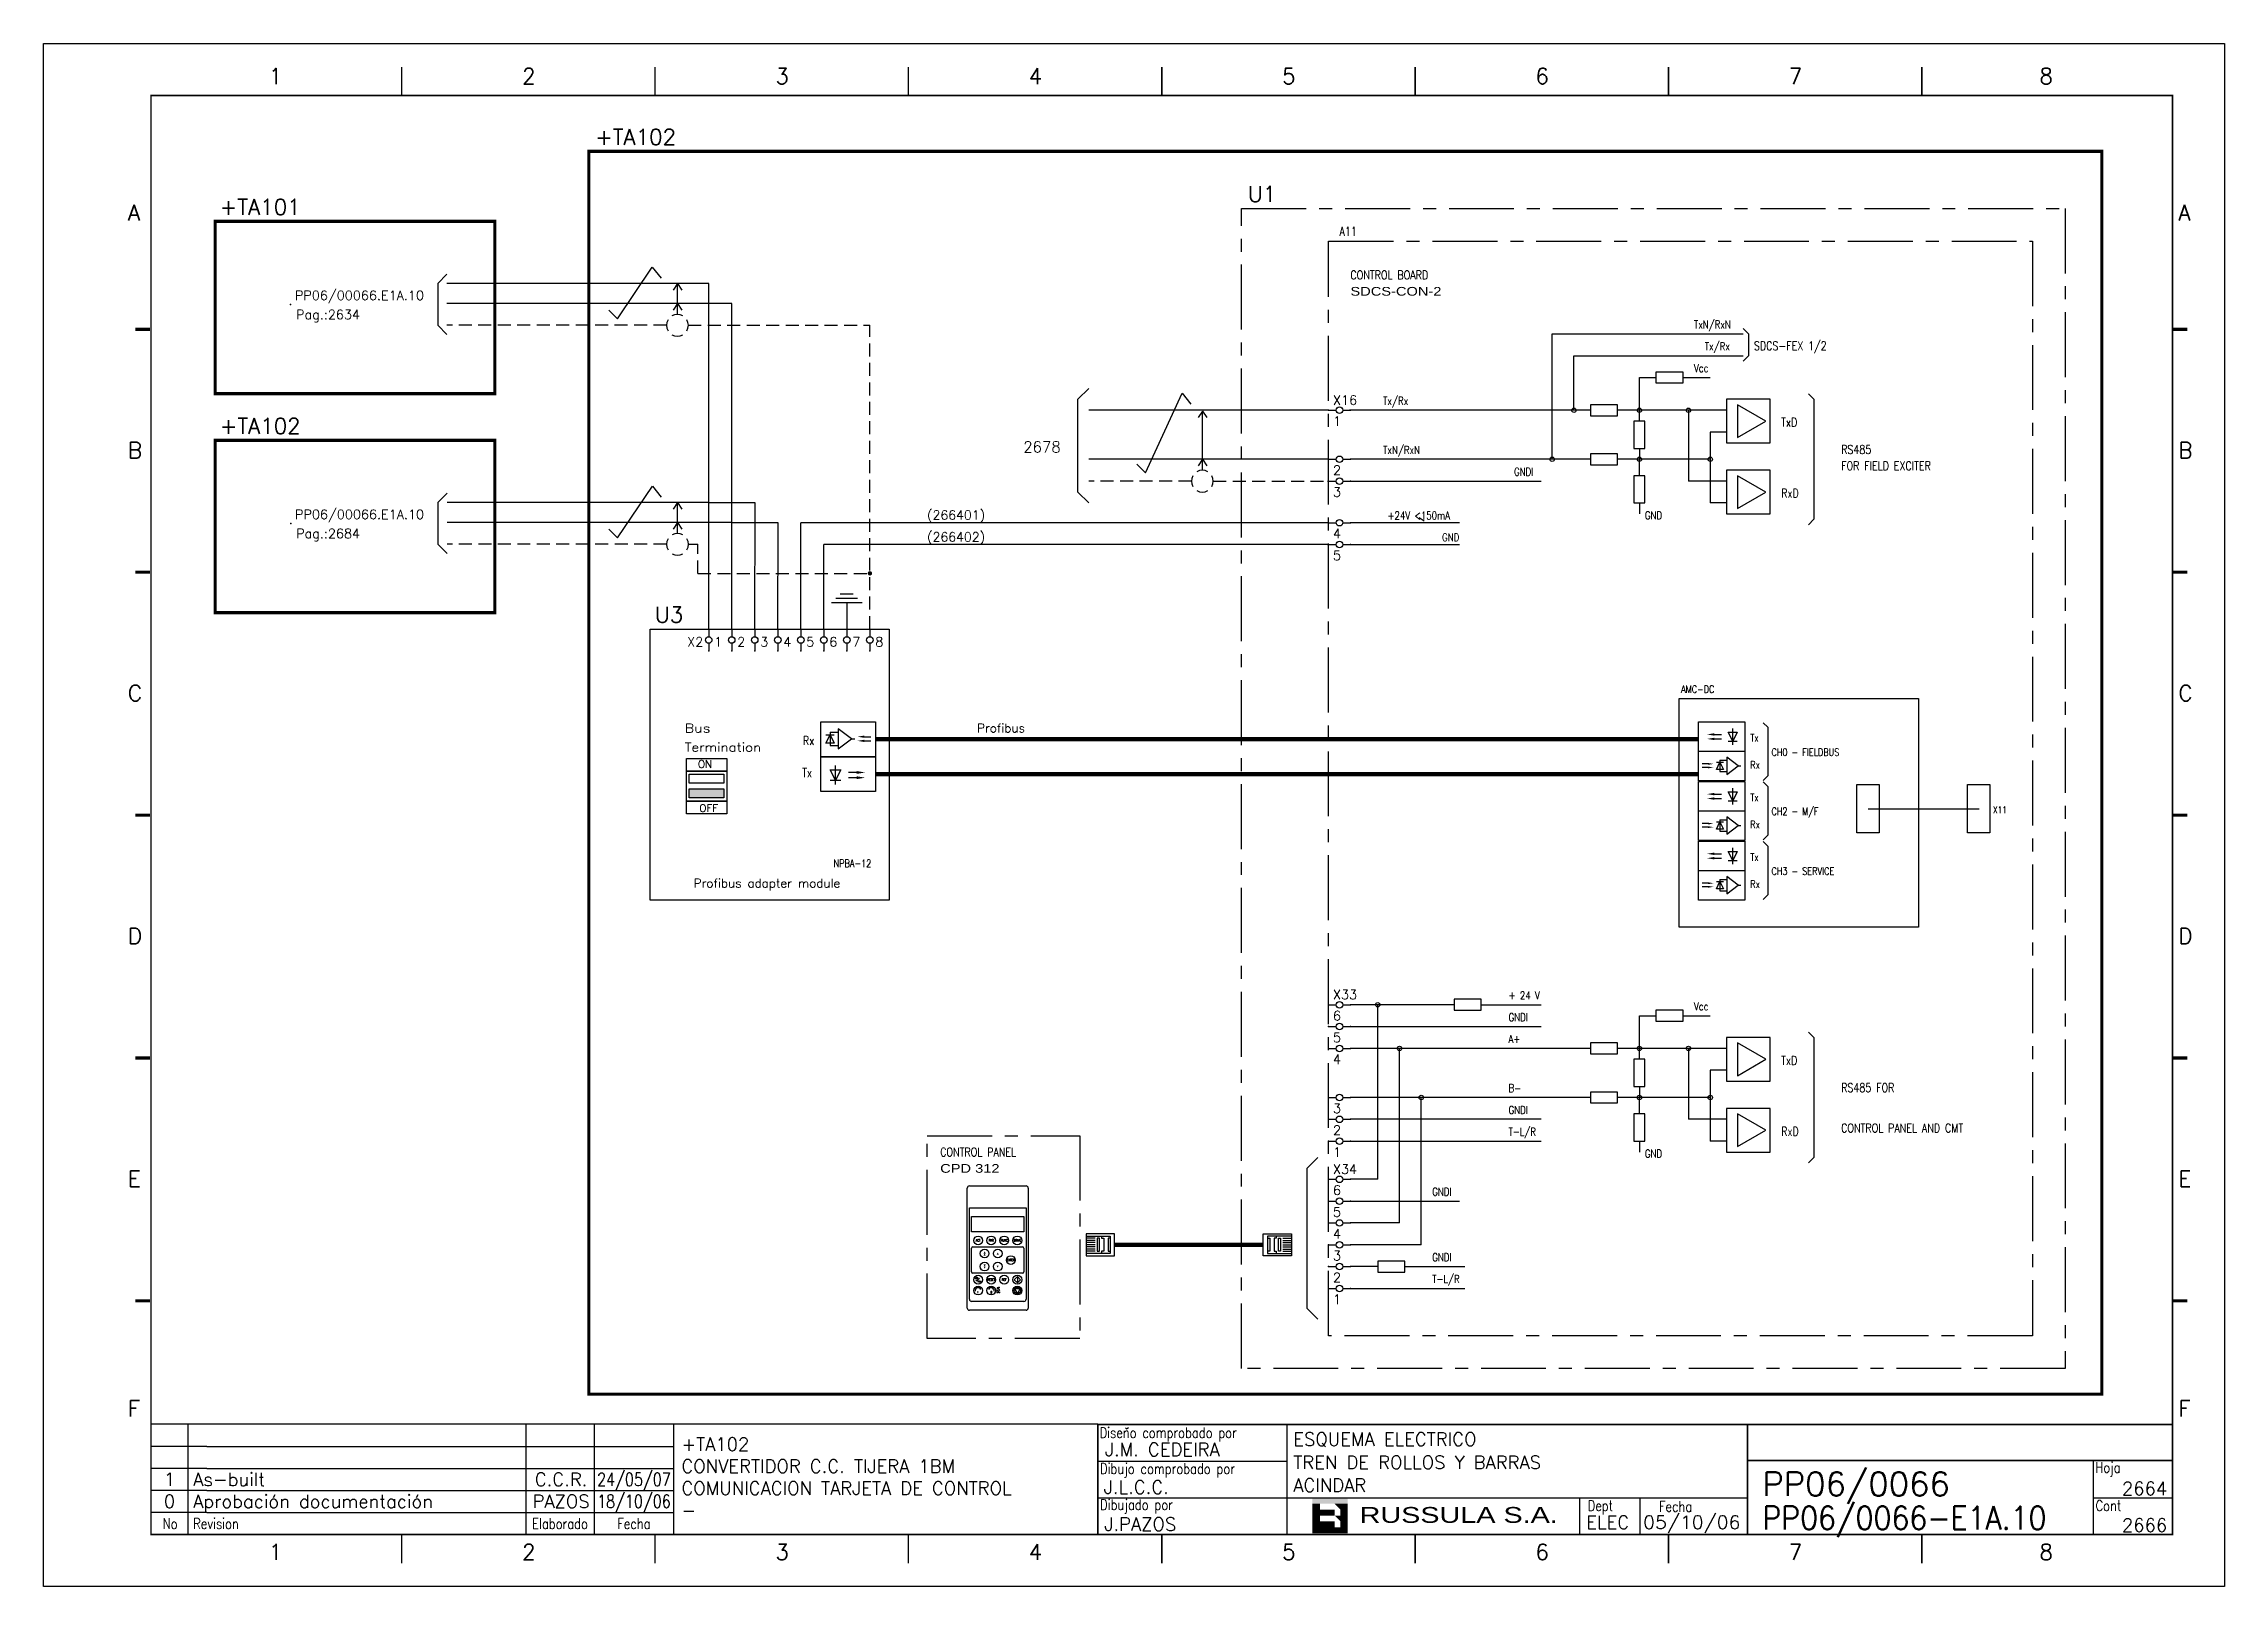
# Model space of a CAD drawing. Extents: x -25 to 1044, y -25744 to 292.
# Drawn here: x 180.9 to 600.9, y -9227.4 to -8930.4 of the extents above; entities that cross this region are included whole.
import ezdxf
from ezdxf.enums import TextEntityAlignment as Align

# ---------------------------------------------------------------- set-up
doc = ezdxf.new("R2010")
doc.units = 0
doc.header["$LTSCALE"] = 10
doc.header["$MEASUREMENT"] = 0
for name, pattern in [('CENTER', [2, 1.25, -0.25, 0.25, -0.25]), ('DASHDOT', [1, 0.5, -0.25, 0, -0.25]), ('HIDDEN', [0.375, 0.25, -0.125])]:
    doc.linetypes.add(name, pattern=pattern)
doc.layers.get('0').update_dxf_attribs({"linetype": 'CONTINUOUS'})
for name, color, linetype in [('1', 7, 'CONTINUOUS'), ('10', 5, 'CONTINUOUS'), ('102', 7, 'CONTINUOUS'), ('2', 7, 'CONTINUOUS'), ('25', 3, 'CONTINUOUS'), ('25PK', 4, 'CENTER'), ('35', 2, 'CONTINUOUS'), ('8', 1, 'CONTINUOUS'), ('9', 6, 'CONTINUOUS'), ('DIBUJO', 7, 'CONTINUOUS'), ('NODE', 7, 'CONTINUOUS')]:
    doc.layers.add(name, color=color, linetype=linetype)
doc.styles.add('ABBSTYLE', font='ROMANS.SHX', dxfattribs={"width": 0.8})
doc.styles.add('HELV', font='HELVBLD.SHX', dxfattribs={"width": 1.2})
doc.styles.add('HELVETICA', font='HELV.SHX')
doc.styles.add('LABEL', font='SIMPLEX', dxfattribs={"width": 0.8, "height": 4})
doc.styles.add('ROMANS', font='romans')
doc.styles.get("Standard").update_dxf_attribs({"font": 'simplex'})

msp = doc.modelspace()

# ---------------------------------------------------------------- texts
for s, width, p, p2 in [('Bus       ', 0.9682105263157915, (304.3552947468951, -9063.032386897423), (319.0731208454752, -9063.032386897423)), ('Termination', 1.039322033898308, (304.3552947468951, -9066.717088263742), (319.0731208454752, -9066.717088263742))]:
    msp.add_text(s, height=1.680117134541101, dxfattribs=dict(width=width)).set_placement(p, p2, align=Align.FIT)
for s, p in [('Profibus', (360.6693513624368, -9063.014699398631)), ('Profibus adapter module', (306.0880080137431, -9092.87159073919))]:
    msp.add_text(s, height=1.680117134541101).set_placement(p)
at = {"layer": '102', "style": 'ROMANS'}
for s, p in [('ON', (308.2675394291352, -9069.107909738575)), ('OFF', (308.9820612905206, -9077.593529825193))]:
    msp.add_text(s, height=1.444900735705347, dxfattribs=at).set_placement(p, align=Align.MIDDLE)
at = {"layer": '2', "color": 6}
for s, height, p in [('+TA102', 3.024210842173981, (287.1384700553144, -8949.886653571166)), ('U1', 3.024210842173981, (412.8345630820578, -8960.877519528534)), ('+TA101', 3.024210842173981, (214.8290329283338, -8963.361007366282)), ('+TA102', 3.024210842173981, (214.8447155768135, -9005.523492484177)), ('(266401)', 1.764122991268156, (351.0374027063834, -9022.055634867125)), ('(266402)', 1.764122991268156, (351.0374027063834, -9026.255927703478)), ('U3', 3.024210842173981, (298.6303738821717, -9041.86703045082))]:
    msp.add_text(s, height=height, dxfattribs=at).set_placement(p)
at = {"layer": '2', "color": 7, "style": 'ROMANS'}
msp.add_text('2678', height=2.100146418176376, dxfattribs=at).set_placement((369.5715468676244, -9009.10605134315))
at = {"layer": '25'}
for s, height, style, width, p in [('A11', 1.680117134541101, 'ABBSTYLE', 0.8, (430.4757929947393, -8967.387973424882)), ('CONTROL BOARD', 1.680117134541101, 'ABBSTYLE', 0.8, (432.5759394129157, -8975.788559097587)), ('SDCS-CON-2', 1.680117134541101, 'HELV', 1.2, (432.5759394129157, -8978.93877872485)), ('TxN/RxN', 1.512105421086991, 'ABBSTYLE', 0.8, (498.7305515854715, -8985.23921797938)), ('Tx/Rx', 1.512105421086991, 'ABBSTYLE', 0.8, (500.830698003648, -8989.439510815733)), ('SDCS-FEX 1/2', 1.680117134541101, 'ABBSTYLE', 0.8, (510.2813568854416, -8989.439510815733)), ('Vcc', 1.512105421086991, 'ABBSTYLE', 0.8, (498.7305515854715, -8993.639803652086)), ('Tx/Rx', 1.512105421086991, 'ABBSTYLE', 0.8, (438.8763786674448, -8999.940242906616)), ('TxD', 1.680117134541101, 'ABBSTYLE', 0.8, (515.5317229308826, -9004.140535742968)), ('TxN/RxN', 1.512105421086991, 'ABBSTYLE', 0.8, (438.8763786674448, -9009.390901788409)), ('RS485', 1.680117134541101, 'ABBSTYLE', 0.8, (527.0825282308526, -9009.390901788409)), ('GNDI', 1.512105421086991, 'ABBSTYLE', 0.8, (464.0781356855614, -9013.591194624762)), ('FOR FIELD EXCITER', 1.680117134541101, 'ABBSTYLE', 0.8, (527.0825282308526, -9012.541121415674)), ('RxD', 1.680117134541101, 'ABBSTYLE', 0.8, (515.5317229308826, -9017.791487461114)), ('+24V <150mA', 1.512105421086991, 'ABBSTYLE', 0.8, (439.7164372347154, -9022.013632082972)), ('GND', 1.512105421086991, 'ABBSTYLE', 0.8, (489.2798927036779, -9021.991780297467)), ('GND', 1.512105421086991, 'ABBSTYLE', 0.8, (450.2171693255973, -9026.213924919324)), ('AMC-DC', 1.428099564359936, 'ABBSTYLE', 0.8, (496.2505992311081, -9055.41937547218)), ('Tx', 1.428099564359936, 'ABBSTYLE', 0.8, (509.5866731446732, -9064.764893730618)), ('Rx', 1.680117134541101, 'ABBSTYLE', 0.8, (327.1271008383397, -9065.432740291599)), ('CH0 - FIELDBUS', 1.428099564359936, 'ABBSTYLE', 0.8, (513.6613666075692, -9067.550037026936)), ('Tx', 1.680117134541101, 'ABBSTYLE', 0.8, (326.9887152479569, -9071.607170761037)), ('Rx', 1.428099564359936, 'ABBSTYLE', 0.8, (509.5866731446732, -9069.973936153676)), ('Tx', 1.428099564359936, 'ABBSTYLE', 0.8, (509.5866731446732, -9076.250558650447)), ('Rx', 1.428099564359936, 'ABBSTYLE', 0.8, (509.5866731446732, -9081.459601073504)), ('CH2 - M/F', 1.428099564359936, 'ABBSTYLE', 0.8, (513.6613666075692, -9078.923496579442)), ('X11', 1.285289607923942, 'ABBSTYLE', 0.8, (556.3438046468557, -9078.558784400679)), ('NPBA-12', 1.428099564359936, 'ABBSTYLE', 0.8, (333.0455952811024, -9088.937720251137)), ('Tx', 1.428099564359936, 'ABBSTYLE', 0.8, (509.5866731446732, -9087.736223570275)), ('Rx', 1.428099564359936, 'ABBSTYLE', 0.8, (509.5866731446732, -9092.945265993332)), ('CH3 - SERVICE', 1.428099564359936, 'ABBSTYLE', 0.8, (513.6613666075692, -9090.440923336053)), ('+ 24 V', 1.512105421086991, 'ABBSTYLE', 0.8, (463.0280624764731, -9114.40015830998)), ('GNDI', 1.512105421086991, 'ABBSTYLE', 0.8, (463.0280624764731, -9118.600451146332)), ('Vcc', 1.512105421086991, 'ABBSTYLE', 0.8, (498.7305515854715, -9116.500304728155)), ('A+', 1.512105421086991, 'ABBSTYLE', 0.8, (463.0280624764731, -9122.800743982685)), ('TxD', 1.680117134541101, 'ABBSTYLE', 0.8, (515.5317229308826, -9127.001036819038)), ('B-', 1.512105421086991, 'ABBSTYLE', 0.8, (463.0280624764731, -9132.251402864478)), ('RS485 FOR', 1.680117134541101, 'ABBSTYLE', 0.8, (527.0825282308526, -9132.251402864478)), ('GNDI', 1.512105421086991, 'ABBSTYLE', 0.8, (463.0280624764731, -9136.45169570083)), ('T-L/R', 1.512105421086991, 'ABBSTYLE', 0.8, (463.0280624764731, -9140.651988537184)), ('RxD', 1.680117134541101, 'ABBSTYLE', 0.8, (515.5317229308826, -9140.651988537184)), ('CONTROL PANEL AND CMT', 1.680117134541101, 'ABBSTYLE', 0.8, (527.0825282308526, -9140.022331865877)), ('CONTROL PANEL', 1.680117134541101, 'ABBSTYLE', 0.8, (353.5648741498715, -9144.64226673172)), ('GND', 1.512105421086991, 'ABBSTYLE', 0.8, (489.2798927036779, -9144.852281373536)), ('CPD 312', 1.680117134541101, 'HELV', 1.2, (353.5648741498715, -9147.792486358983)), ('GNDI', 1.512105421086991, 'ABBSTYLE', 0.8, (448.3270375492385, -9152.202793837154)), ('GNDI', 1.512105421086991, 'ABBSTYLE', 0.8, (448.3270375492385, -9164.803672346212)), ('T-L/R', 1.512105421086991, 'ABBSTYLE', 0.8, (448.3270375492385, -9169.003965182565))]:
    msp.add_text(s, height=height, dxfattribs=dict(at, style=style, width=width)).set_placement(p)

# ---------------------------------------------------------------- blocks, each defined once
blk = doc.blocks.new('ACAD0257')
at = {"layer": '2'}
for p, q in [((215.5, 160), (228.5, 160)), ((215, 132), (215, 159.5)), ((215.5, 155), (228.5, 155)), ((215.5, 134), (215.5, 155)), ((228.5, 155), (228.5, 134)), ((229, 159.5), (229, 132)), ((216, 153), (228, 153)), ((216, 149.5), (216, 153)), ((228, 153), (228, 149.5)), ((228, 149.5), (216, 149.5)), ((216, 140.3), (216, 145.7)), ((216.3, 146), (227.7, 146)), ((228, 145.7), (228, 140.3)), ((227.7, 140), (216.3, 140)), ((217.8481351728414, 138.7939270103938), (216.9934306319097, 138.1294219295075)), ((226.5, 139.25), (225.75, 138.5)), ((225.75, 138.5), (226.5, 137.75)), ((225.8796362901317, 136.4071345249903), (226.5, 135.25)), ((227.1142087806116, 136.4071345249903), (225.8796362901317, 136.4071345249903)), ((227.25, 138.5), (226.5, 139.25)), ((226.5, 139), (226.5, 138)), ((226.5, 137.75), (227.25, 138.5)), ((226.5, 135.25), (227.1142087806116, 136.4071345249903)), ((228.5, 131.5), (215.5, 131.5)), ((228, 133.5), (216, 133.5))]:
    blk.add_line(p, q, dxfattribs=at)
for centre, radius in [((217.5, 147.5), 1), ((219, 144.5), 1), ((220.5, 147.5), 1), ((222, 144.5), 1), ((223.5, 147.5), 1), ((226.5, 147.5), 1), ((219, 141.5), 1), ((222, 141.5), 1), ((225, 143), 1), ((217.5, 138.5), 1), ((217.5, 136), 1), ((220.5, 138.5), 1), ((220.5, 136), 1), ((223.5, 138.5), 1), ((226.5, 138.5), 1), ((226.5, 136), 1), ((226.5, 136), 0.75)]:
    blk.add_circle(centre, radius, dxfattribs=at)
for centre, radius, start, end in [((215.5, 159.5), 0.5, 90, 180), ((228.5, 159.5), 0.5, 0, 90), ((216.3, 145.7), 0.3, 90, 180), ((227.7, 145.7), 0.3, 0, 90), ((216.3, 140.3), 0.3, 180, 270), ((227.7, 140.3), 0.3, 270, 0), ((217.5, 136), 0.6637186160513493, 25.19740898008553, 188.5605633170787), ((220.5, 136), 0.6637186160513493, 351.4394366829213, 154.8025910199183), ((215.5, 132), 0.5, 180, 270), ((216, 134), 0.5, 180, 270), ((228, 134), 0.5, 270, 0), ((228.5, 132), 0.5, 270, 0)]:
    blk.add_arc(centre, radius, start, end, dxfattribs=at)
for points in [[(218.75, 144.5), (219.25, 144.5), (219, 145)], [(218.75, 144), (219.25, 144), (219, 144.5)], [(218.75, 142), (219.25, 142), (219, 141.5)], [(218.75, 141.5), (219.25, 141.5), (219, 141)], [(221.75, 144.25), (222.25, 144.25), (222, 144.75)], [(221.75, 141.75), (222.25, 141.75), (222, 141.25)], [(218.09995874996, 136.2829321967632), (217.7477515216906, 136.4922686849768), (217.8674194223316, 136.6798568098615), (217.8687793788416, 136.6798568098615)], [(219.90004125004, 136.2829321967632), (220.2522484783094, 136.4922686849768), (220.1325805776684, 136.6798568098615), (220.1312206211584, 136.6798568098615)]]:
    blk.add_solid(points, dxfattribs=at)
at = {"layer": '2', "style": 'ROMANS', "width": 0.8}
for s, p in [('ACT', (217.5, 147.5)), ('PAR', (220.5, 147.5)), ('FUNC', (223.5, 147.5)), ('DRIVE', (226.5, 147.5)), ('ENTER', (225, 143)), ('RESET', (220.5, 138.5)), ('REF', (223.5, 138.5))]:
    blk.add_text(s, height=0.5, dxfattribs=at).set_placement(p, align=Align.MIDDLE)
for s, height, p in [('LOC', 0.3200000000000001, (216.8072958660545, 138.7277477816382)), ('REM', 0.3200000000000001, (217.3727561871242, 137.9260033188665)), ('I', 0.5, (217.4004331881744, 135.3764735608475)), ('0', 0.5, (220.3308449754872, 135.3629128811035)), ('AC', 0.5, (221.7417849646071, 136.2715211537371)), ('DC', 0.5, (221.7553514407412, 135.4849644769771))]:
    blk.add_text(s, height=height, dxfattribs=at).set_placement(p)
blk = doc.blocks.new('NOD', base_point=(237.5, 170))
at = {"layer": 'NODE'}
blk.add_point((237.5, 170), dxfattribs=at)
blk = doc.blocks.new('$021501')
at = {"layer": '2'}
for p, q in [((0, -6), (0, 0)), ((-3.5, -6), (3.5, -6)), ((-2.5, -7), (2.5, -7)), ((-1.5, -8), (1.5, -8))]:
    blk.add_line(p, q, dxfattribs=at)
blk.add_blockref('NOD', (0, 0), dxfattribs=at)
blk = doc.blocks.new('$$PLD12C')
for p, q in [((0, 2.499999999999972), (0, 0.75)), ((0, -0.75), (0, -2.500000000000028))]:
    blk.add_line(p, q)
at = {"layer": '2'}
blk.add_circle((0, 0), 0.75, dxfattribs=at)
for p in [(0, 2.499999999999972), (0, -2.500000000000028)]:
    blk.add_blockref('NOD', p, dxfattribs=at)
at = {"layer": '8'}
blk.add_attdef('*A', (1.25, -1.5), '', height=2.15, dxfattribs=at)
at = {"layer": '9'}
blk.add_attdef('ID', text='', height=2.15, dxfattribs=at).set_placement((-1.25, -1.5), align=Align.RIGHT)
blk = doc.blocks.new('$030107')
at = {"layer": '102'}
for centre, start, end in [((0, 0), 150.0000000000002, 209.9999999999999), ((0, 0), 60.00000000000018, 119.9999999999999), ((0, 0), 330.0000000000002, 29.99999999999989), ((0, -2.842170943040401e-14), 240.0000000000001, 299.9999999999998)]:
    blk.add_arc(centre, 2.500000000000008, start, end, dxfattribs=at)
blk = doc.blocks.new('$$PLL21C')
for p, q in [((-2.5, 0), (-0.75, 0)), ((0.75, 0), (2.5, 0))]:
    blk.add_line(p, q)
at = {"layer": '2'}
blk.add_circle((0, 0), 0.75, dxfattribs=at)
for p in [(-2.5, 0), (2.5, 0)]:
    blk.add_blockref('NOD', p, dxfattribs=at)
at = {"layer": '8'}
blk.add_attdef('*A', (-1.5, -3.574999999999989), '', height=2.15, dxfattribs=at)
at = {"layer": '9'}
blk.add_attdef('ID', (-1.5, 1.25), '', height=2.15, dxfattribs=at)
blk = doc.blocks.new('AMP')
at = {"layer": '35'}
for p, q in [((0, 5), (0, -5)), ((10, 5), (0, 5)), ((10, -5), (10, 5)), ((0, -5), (10, -5))]:
    blk.add_line(p, q, dxfattribs=at)
blk.add_lwpolyline([(7.5, -3.75), (7.5, 3.75), (1.00480947161671, 0)], close=True, dxfattribs=at)
blk = doc.blocks.new('$PP313')
at = {"layer": '2'}
blk.add_blockref('NOD', (0, 0), dxfattribs=at)
at = {"layer": '8'}
blk.add_attdef('1A', (1, -3.324999999999989), '', height=2.15, dxfattribs=at)
at = {"layer": '9'}
blk.add_attdef('ID', (1, 1), '', height=2.15, dxfattribs=at)
blk = doc.blocks.new('newcajec')
at = {"layer": '1'}
for p, q in [((179.4, 20.84999999999999), (0.1303441721052074, 20.84999999999999)), ((7, 20.84999999999999), (7, 0)), ((71, 20.84999999999999), (71, 0)), ((84, 20.84999999999999), (84, 0.08964143426294768)), ((99, 20.84999999999999), (99, 0)), ((215.2, 20.79999999999999), (215.2, 0)), ((10.6, 16.64), (0, 16.64)), ((10.6, 16.64), (99.00000000000001, 16.64)), ((184.6434108527132, 20.17582254554676), (184.806079472624, 20.01315011347727)), ((184.806079472624, 20.01315011347727), (185.1814685954953, 20.25090212957883)), ((10.6, 12.48), (0, 12.48)), ((10.6, 12.48), (99.00000000000001, 12.48)), ((179.4, 13.86666666), (215.2, 13.86666666)), ((368, 14.06084184883153), (368, 0)), ((10.6, 8.32), (0, 8.32)), ((10.6, 8.32), (99.00000000000001, 8.32)), ((10.6, 4.16), (0, 4.16)), ((10.6, 4.16), (99.00000000000001, 4.16)), ((179.4, 6.93333333), (267.6330803594942, 6.93333333)), ((267.6330803594942, 6.93333333), (302.5, 6.93333333)), ((270.6330803594942, 6.908826233307309), (270.6330803594942, 0)), ((282.0665401797471, 6.93333333), (282.0665401797471, 0)), ((368, 6.93333333), (383, 6.93333333))]:
    blk.add_line(p, q, dxfattribs=at)
for points in [[(47.50000000000003, 272.5, 0.3, 0.3, 0), (47.50000000000003, 277.9125820568927, 0.3, 0.3, 0)], [(95.50000000000003, 272.5, 0.3, 0.3, 0), (95.50000000000003, 277.9125820568927, 0.3, 0.3, 0)], [(143.5000000000001, 272.5, 0.3, 0.3, 0), (143.5000000000001, 277.9125820568927, 0.3, 0.3, 0)], [(191.5000000000001, 272.5, 0.3, 0.3, 0), (191.5000000000001, 277.9125820568927, 0.3, 0.3, 0)], [(239.5000000000001, 272.5, 0.3, 0.3, 0), (239.5000000000001, 277.9125820568927, 0.3, 0.3, 0)], [(287.5000000000001, 272.5, 0.3, 0.3, 0), (287.5000000000001, 277.9125820568927, 0.3, 0.3, 0)], [(335.5000000000001, 272.5, 0.3, 0.3, 0), (335.5000000000001, 277.9125820568927, 0.3, 0.3, 0)], [(-2.989059080962793, 228.2254404700672, 0.6, 0.6, 0), (-0.1817779831361044, 228.2254404700672, 0.6, 0.6, 0)], [(383.0109409190372, 228.2254404700672, 0.6, 0.6, 0), (385.8182220168639, 228.2254404700672, 0.6, 0.6, 0)], [(-2.989059080962793, 182.2254404700672, 0.6, 0.6, 0), (-0.1817779831361044, 182.2254404700672, 0.6, 0.6, 0)], [(383.0109409190372, 182.2254404700672, 0.6, 0.6, 0), (385.8182220168639, 182.2254404700672, 0.6, 0.6, 0)], [(-2.989059080962793, 136.2254404700672, 0.6, 0.6, 0), (-0.1817779831361044, 136.2254404700672, 0.6, 0.6, 0)], [(383.0109409190372, 136.2254404700672, 0.6, 0.6, 0), (385.8182220168639, 136.2254404700672, 0.6, 0.6, 0)], [(-2.989059080962793, 90.2254404700672, 0.6, 0.6, 0), (-0.1817779831361044, 90.2254404700672, 0.6, 0.6, 0)], [(383.0109409190372, 90.2254404700672, 0.6, 0.6, 0), (385.8182220168639, 90.2254404700672, 0.6, 0.6, 0)], [(-2.989059080962793, 44.22544047006719, 0.6, 0.6, 0), (-0.1817779831361044, 44.22544047006719, 0.6, 0.6, 0)], [(383.0109409190372, 44.22544047006719, 0.6, 0.6, 0), (385.8182220168639, 44.22544047006719, 0.6, 0.6, 0)], [(383, 20.79999999999999, 0.3, 0.3, 0), (179.4, 20.79999999999999, 0.3, 0.3, 0), (179.4, 0, 0.3, 0.3, 0)], [(302.5, 20.79999999999999, 0.3, 0.3, 0), (302.5, 0, 0.3, 0.3, 0)], [(302.5, 14, 0.3, 0.3, 0), (383, 14, 0.3, 0.3, 0)], [(47.50000000000004, -5.50000000000002, 0.3, 0.3, 0), (47.50000000000004, -0.08741794310727435, 0.3, 0.3, 0)], [(95.50000000000003, -5.50000000000002, 0.3, 0.3, 0), (95.50000000000003, -0.08741794310727435, 0.3, 0.3, 0)], [(143.5000000000001, -5.50000000000002, 0.3, 0.3, 0), (143.5000000000001, -0.08741794310727435, 0.3, 0.3, 0)], [(191.5000000000001, -5.50000000000002, 0.3, 0.3, 0), (191.5000000000001, -0.08741794310727435, 0.3, 0.3, 0)], [(239.5000000000001, -5.50000000000002, 0.3, 0.3, 0), (239.5000000000001, -0.08741794310727435, 0.3, 0.3, 0)], [(287.5000000000001, -5.50000000000002, 0.3, 0.3, 0), (287.5000000000001, -0.08741794310727435, 0.3, 0.3, 0)], [(335.5000000000001, -5.50000000000002, 0.3, 0.3, 0), (335.5000000000001, -0.08741794310727435, 0.3, 0.3, 0)]]:
    blk.add_lwpolyline(points, format="xyseb", dxfattribs=at)
at = {"layer": '1', "const_width": 0.3}
blk.add_lwpolyline([(0, 0), (0, 272.5), (383, 272.5), (383, 0)], close=True, dxfattribs=at)
at = {"layer": '2', "color": 14}
for p, q in [((221.418090625, 4.694274193107214), (221.418090625, 5.808488255607214)), ((221.418090625, 2.465846068107213), (221.418090625, 3.580060130607212))]:
    blk.add_line(p, q, dxfattribs=at)
for points in [[(220.05064609375, 5.808488255607214), (220.05064609375, 6.922702318107211), (226.73593046875, 5.808488255607214), (226.73593046875, 6.922702318107211)], [(221.418090625, 2.465846068107213), (220.05064609375, 2.465846068107213), (221.418090625, 5.808488255607214), (220.05064609375, 5.808488255607214)], [(221.418090625, 4.694274193107214), (224.254271875, 4.694274193107214), (221.418090625, 3.580060130607212), (224.254271875, 3.580060130607212)], [(224.254271875, 5.808488255607214), (225.3684859375, 5.808488255607214), (225.3684859375, 4.694274193107214)], [(225.3684859375, 5.808488255607214), (226.73593046875, 5.808488255607214), (225.3684859375, 1.351632005607213), (226.73593046875, 1.351632005607213)], [(224.254271875, 0.2374179431072125), (224.254271875, 2.465846068107213), (220.05064609375, 0.2374179431072125), (220.05064609375, 2.465846068107213)], [(224.254271875, 3.580060130607212), (225.3684859375, 3.580060130607212), (225.3684859375, 2.465846068107213)], [(226.73593046875, 1.351632005607213), (226.73593046875, 0.2374179431072125), (224.254271875, 1.351632005607213), (224.254271875, 0.2374179431072125)]]:
    blk.add_solid(points, dxfattribs=at)
at = {"layer": '1', "style": 'ROMANS'}
for s, p in [('1', (22.29321663019694, 274.6822757111598)), ('2', (70.29321663019694, 274.6822757111598)), ('3', (118.2932166301969, 274.6822757111598)), ('4', (166.2932166301969, 274.6822757111598)), ('5', (214.2932166301969, 274.6822757111598)), ('6', (262.293216630197, 274.6822757111598)), ('7', (310.293216630197, 274.6822757111598)), ('8', (357.793216630197, 274.6822757111598)), ('A', (-4.369531937893967, 248.8361050328228)), ('A', (384.130468062106, 248.8361050328228)), ('B', (-4.369531937893967, 203.8361050328228)), ('B', (384.130468062106, 203.8361050328228)), ('C', (-4.369531937893967, 157.8361050328228)), ('C', (384.130468062106, 157.8361050328228)), ('D', (-4.369531937893967, 111.8361050328228)), ('D', (384.130468062106, 111.8361050328228)), ('E', (-4.369531937893967, 65.8361050328228)), ('E', (384.130468062106, 65.8361050328228)), ('F', (-4.369531937893967, 22.33610503282279)), ('F', (384.130468062106, 22.33610503282279)), ('1', (22.29321663019694, -4.817724288840244)), ('2', (70.29321663019694, -4.817724288840244)), ('3', (118.2932166301969, -4.817724288840244)), ('4', (166.2932166301969, -4.817724288840244)), ('5', (214.2932166301969, -4.817724288840244)), ('6', (262.293216630197, -4.817724288840244)), ('7', (310.293216630197, -4.817724288840244)), ('8', (357.793216630197, -4.817724288840244))]:
    blk.add_text(s, height=3, dxfattribs=at).set_placement(p)
at = {"layer": '1', "style": 'LABEL', "width": 0.8}
for s, p in [('Diseno comprobado por', (179.7314614292997, 18.27223571085374)), ('Dibujo comprobado por', (179.8050291925395, 11.4678814488418)), ('Hoja', (368.3783582875667, 11.66394739740196)), ('Dibujado por', (179.8266890074166, 4.640500723763907)), ('Fecha', (285.7145387337263, 4.296982269486556)), ('Cont', (368.4287365512884, 4.459855685207977)), ('No', (2.226666121281127, 1.047317943107212)), ('Revision', (7.999999999999986, 1.047317943107211))]:
    blk.add_text(s, height=2, dxfattribs=at).set_placement(p)
for s, p in [('Dept', (274.6061509242405, 4.441269529660175)), ('Elaborado', (77.5, 1.047317943107211)), ('Fecha', (91.5, 1.047317943107211))]:
    blk.add_text(s, height=2, dxfattribs=at).set_placement(p, align=Align.CENTER)
at = {"layer": '10', "style": 'ROMANS'}
for tag, p in [('REV41', (3.5, 18.74499999999998)), ('REV43', (77.69972273858866, 18.74499999999998)), ('REV31', (3.5, 14.58499999999999)), ('REV33', (77.69972273858866, 14.58499999999999)), ('REV21', (3.5, 10.42499999999999)), ('REV23', (77.69972273858866, 10.42499999999999)), ('REV11', (3.5, 6.265000000000002)), ('REV13', (77.69972273858866, 6.265000000000002))]:
    blk.add_attdef(tag, text='', height=2.5, dxfattribs=at).set_placement(p, align=Align.MIDDLE)
for tag, p, height in [('REV42', (7.999999999999986, 17.49499999999998), 2.5), ('SHEETNAME1', (100.5, 15.82514432423481), 2.5), ('DESIGNCHECK', (180.7368689439597, 14.83229733012664), 2.5), ('DOCUMENTTYPE', (216.431556680333, 16.80300784715599), 2.5), ('NOTA', (305.324267012746, 15.80181941457773), 3), ('REV32', (7.999999999999986, 13.33499999999999), 2.5), ('SHEETNAME2', (100.5, 11.66514432423481), 2.5), ('OBJECT', (216.431556680333, 12.40274635088354), 2.5), ('REV22', (7.999999999999986, 9.174999999999999), 2.5), ('SHEETNAME3', (100.5, 7.505144324234807), 2.5), ('DRAWINGCHECK', (180.5313437479052, 7.714149530439984), 2.5), ('CUSTOMER', (216.431556680333, 8.084891464683468), 2.5), ('ORDER', (305.324267012746, 7.301819414577723), 4.5), ('REV12', (7.999999999999986, 5.015000000000002), 2.5), ('SHEETNAME4', (100.5, 3.345144324234811), 2.5), ('DOCUMENT_ID', (305.324267012746, 0.9341589120460885), 4.4), ('USER', (180.634361454448, 0.7089454855303376), 2.5), ('DEPARTMENT', (271.9308878022507, 1.045088830057653), 2.5)]:
    blk.add_attdef(tag, p, '', height=height, dxfattribs=at)
for tag, width, p, p2 in [('REV44', 1.221199022953692, (84.52509332113708, 17.49499999999998), (98.48165358346499, 17.49499999999998)), ('REV34', 1.221199022953692, (84.52509332113708, 13.33499999999998), (98.48165358346499, 13.33499999999998)), ('REV24', 1.221199022953692, (84.52509332113708, 9.174999999999988), (98.48165358346499, 9.174999999999988)), ('REV14', 1.221199022953692, (84.52509332113708, 5.014999999999999), (98.48165358346499, 5.014999999999999)), ('CREATED2', 7.039914616041486, (282.7069601254168, 1.045088830057653), (301.1448317388588, 1.045088830057653))]:
    blk.add_attdef(tag, text='', height=2.5, dxfattribs=dict(at, width=width)).set_placement(p, p2, align=Align.FIT)
for tag, p in [('SHEET', (382, 7.433333330000005)), ('NEXTSHEET', (382, 0.5000000000000018))]:
    blk.add_attdef(tag, text='', height=2.5, dxfattribs=at).set_placement(p, align=Align.RIGHT)
at = {"layer": 'DIBUJO', "color": 14, "style": 'HELVETICA', "width": 1.3}
blk.add_text('RUSSULA S.A.', height=3, dxfattribs=at).set_placement((229, 2.191446348186597))

# ---------------------------------------------------------------- hatches: boundary and pattern name
at = {"layer": '2'}
msp.add_hatch(color=256, dxfattribs=at).paths.add_polyline_path([(305.2057498392368, -9073.868449350513), (305.2057498392368, -9075.631922592363), (311.9025330063755, -9075.631922592363), (311.9025330063755, -9073.868449350513)])

# ---------------------------------------------------------------- linework, layer by layer
for p, q in [((256.7985625438665, -8976.608775396151), (258.5805958723992, -8974.826742067618)), ((256.7985625438665, -8976.608775396151), (256.7985625438665, -8984.644042653978)), ((308.9791807452691, -9043.127118301727), (308.9791807452691, -8976.608775396151)), ((313.4126445104512, -9043.127118301727), (313.4126445104512, -8980.443749817625)), ((256.7985625438665, -8984.644042653978), (258.5805958723992, -8986.42607598251)), ((256.8142451923463, -9018.771260514048), (258.5962785208789, -9016.989227185515)), ((256.8142451923463, -9018.771260514048), (256.8142451923463, -9026.806527771872)), ((326.7130358059979, -9026.843968844778), (326.7130358059979, -9022.643676008425)), ((331.1464995711799, -9022.643676008425), (326.7130358059979, -9022.643676008425)), ((428.1656319347453, -9022.643676008425), (331.1464995711799, -9022.643676008425)), ((256.8142451923463, -9026.806527771872), (258.5962785208789, -9028.588561100405)), ((326.7130358059979, -9043.127118301727), (326.7130358059979, -9026.843968844778)), ((428.1656319347453, -9026.843968844778), (331.1464995711799, -9026.843968844778)), ((331.1464995711799, -9043.127118301727), (331.1464995711799, -9026.843968844778)), ((532.3070596511839, -9077.744080139406), (553.6647472409791, -9077.744080139406))]:
    msp.add_line(p, q)
at = {"linetype": 'HIDDEN'}
msp.add_line((340.020311401046, -9043.127118301727), (340.020311401046, -8984.644042653978), dxfattribs=at)
at = {"const_width": 0.4200292836352752}
msp.add_lwpolyline([(339.8259794077081, -9032.39187119125, 1), (340.2460086913434, -9032.39187119125, 1)], format="xyb", close=True, dxfattribs=at)
for points in [[(297.7260095853174, -9043.127118301727), (343.7345014360101, -9043.127118301727), (343.7345014360101, -9095.332445602136), (297.7260095853174, -9095.332445602136)], [(495.8644123845444, -9056.479175246446), (541.9532680823564, -9056.479175246446), (541.9532680823564, -9100.533333965797), (495.8644123845444, -9100.533333965797)], [(530.0986087569501, -9073.061667720738), (534.4237142955361, -9073.061667720738), (534.4237142955361, -9082.325832057873), (530.0986087569501, -9082.325832057873)], [(551.4151998614925, -9073.061667720738), (555.7403054000786, -9073.061667720738), (555.7403054000786, -9082.325832057873), (551.4151998614925, -9082.325832057873)]]:
    msp.add_lwpolyline(points, close=True)
for points in [[(493.2895369396244, -9064.340664154148, 0.8400585672705504, 0.8400585672705504, 0), (341.0881743289997, -9064.340664154148, 0.8400585672705504, 0.8400585672705504, 0)], [(499.5899761941536, -9064.340664154148, 0.8400585672705504, 0.8400585672705504, 0), (493.2895369396244, -9064.340664154148, 0.8400585672705504, 0.8400585672705504, 0)], [(493.2895369396244, -9071.061132692312, 0.8400585672705504, 0.8400585672705504, 0), (341.0881743289997, -9071.061132692312, 0.8400585672705504, 0.8400585672705504, 0)], [(499.5899761941536, -9071.061132692312, 0.8400585672705504, 0.8400585672705504, 0), (493.2895369396244, -9071.061132692312, 0.8400585672705504, 0.8400585672705504, 0)]]:
    msp.add_lwpolyline(points, format="xyseb")
at = {"layer": '2', "color": 7}
for p, q in [((291.3977486527815, -8983.383954803072), (298.1182171909459, -8973.458555768886)), ((298.1182171909459, -8973.458555768886), (299.798334325487, -8975.558702187061)), ((308.9791807452691, -8976.608775396151), (258.5805958723992, -8976.608775396151)), ((302.9627074552907, -8976.608775396151), (302.1226488880202, -8977.868863247057)), ((302.9627074552907, -8976.608775396151), (303.8027660225613, -8977.868863247057)), ((302.9627074552907, -8982.5438962358), (302.9627074552907, -8976.608775396151)), ((313.4126445104512, -8980.443749817625), (258.5805958723992, -8980.443749817625)), ((289.7176315182404, -8981.70383766853), (291.3977486527815, -8983.383954803072)), ((302.9627074552907, -8980.443749817625), (302.1226488880202, -8981.70383766853)), ((302.9627074552907, -8980.443749817625), (303.8027660225613, -8981.70383766853)), ((380.0722789585063, -8998.890171622617), (382.1724253766827, -8996.79002520444)), ((380.0722789585063, -8998.890171622617), (382.1724253766827, -8996.79002520444)), ((380.0722789585063, -9016.741414252027), (380.0722789585063, -8998.890171622617)), ((393.0981727930164, -9013.050738472693), (400.1490828414323, -8997.69538920381)), ((400.1490828414323, -8997.69538920381), (401.8291999759734, -8999.795535621985)), ((428.375646576563, -9000.990318040793), (382.1724253766827, -9000.990318040793)), ((404.0632510241275, -9001.147395827975), (403.2231924568569, -9002.40748367888)), ((404.0632510241275, -9012.541121415674), (404.0632510241275, -9001.147395827975)), ((404.0632510241275, -9001.147395827975), (404.9033095913979, -9002.40748367888)), ((428.375646576563, -9010.440974997497), (382.1724253766827, -9010.440974997497)), ((391.4180556584751, -9011.370621338152), (393.0981727930161, -9013.050738472693)), ((404.0632510241275, -9010.440974997497), (403.2231924568569, -9011.701062848402)), ((404.0632510241275, -9010.440974997497), (404.9033095913979, -9011.701062848402)), ((291.4134313012613, -9025.546439920967), (298.1338998394257, -9015.621040886783)), ((298.1338998394257, -9015.621040886783), (299.8140169739668, -9017.721187304958)), ((382.1724253766827, -9018.841560670202), (380.0722789585063, -9016.741414252027)), ((308.9948633937489, -9018.771260514048), (258.5962785208789, -9018.771260514048)), ((302.9783901037706, -9018.771260514048), (302.1383315365001, -9020.031348364953)), ((302.9783901037706, -9024.706381353695), (302.9783901037706, -9018.771260514048)), ((302.9783901037706, -9018.771260514048), (303.8184486710412, -9020.031348364953)), ((308.9791807452691, -9018.771260514048), (317.8394085421427, -9018.771260514048)), ((317.8394085421427, -9018.771260514048), (317.8304256271539, -9043.127118301727)), ((313.4283271589309, -9022.60623493552), (258.5962785208789, -9022.60623493552)), ((289.7333141667202, -9023.866322786425), (291.4134313012613, -9025.546439920967)), ((302.9783901037706, -9022.60623493552), (302.1383315365001, -9023.866322786425)), ((302.9783901037706, -9022.60623493552), (303.8184486710412, -9023.866322786425)), ((313.4126445104512, -9022.60623493552), (322.3037768943648, -9022.60623493552)), ((322.3037768943648, -9022.60623493552), (322.2638893923358, -9043.127118301727)), ((445.8345972526437, -9021.610176647257), (446.7908029196709, -9022.27509929476)), ((330.5874422381178, -9060.980429885065), (341.0881743289997, -9060.980429885065)), ((330.5874422381178, -9067.700898423229), (330.5874422381178, -9060.980429885065)), ((341.0881743289997, -9060.980429885065), (341.0881743289997, -9067.700898423229)), ((499.5899761941536, -9060.980429885065), (508.5155984714032, -9060.980429885065)), ((499.5899761941536, -9066.692828142504), (499.5899761941536, -9060.980429885065)), ((508.5155984714032, -9060.980429885065), (508.5155984714032, -9066.692828142504)), ((330.5874422381178, -9067.700898423229), (341.0881743289997, -9067.700898423229)), ((341.0881743289997, -9067.700898423229), (330.5874422381178, -9067.700898423229)), ((330.5874422381178, -9067.700898423229), (341.0881743289997, -9067.700898423229)), ((341.0881743289997, -9067.700898423229), (330.5874422381178, -9067.700898423229)), ((330.5874422381178, -9074.421366961393), (330.5874422381178, -9067.700898423229)), ((341.0881743289997, -9067.700898423229), (341.0881743289997, -9074.421366961393)), ((499.5899761941536, -9072.366002923978), (499.5899761941536, -9066.653604666539)), ((499.5899761941536, -9066.653604666539), (508.5155984714032, -9066.653604666539)), ((508.5155984714032, -9066.692828142504), (499.5899761941536, -9066.692828142504)), ((508.5155984714032, -9066.653604666539), (508.5155984714032, -9072.366002923978)), ((341.0881743289997, -9074.421366961393), (330.5874422381178, -9074.421366961393)), ((508.5155984714032, -9072.366002923978), (499.5899761941536, -9072.366002923978)), ((499.5899761941536, -9072.466094804891), (508.5155984714032, -9072.466094804891)), ((499.5899761941536, -9078.178493062333), (499.5899761941536, -9072.466094804891)), ((508.5155984714032, -9072.466094804891), (508.5155984714032, -9078.178493062333)), ((499.5899761941536, -9083.851667843808), (499.5899761941536, -9078.139269586367)), ((499.5899761941536, -9078.139269586367), (508.5155984714032, -9078.139269586367)), ((508.5155984714032, -9078.178493062333), (499.5899761941536, -9078.178493062333)), ((508.5155984714032, -9078.139269586367), (508.5155984714032, -9083.851667843808)), ((508.5155984714032, -9083.851667843808), (499.5899761941536, -9083.851667843808)), ((499.5899761941536, -9089.66415798216), (499.5899761941536, -9083.95175972472)), ((499.5899761941536, -9083.95175972472), (508.5155984714032, -9083.95175972472)), ((508.5155984714032, -9083.95175972472), (508.5155984714032, -9089.66415798216)), ((499.5899761941536, -9089.624934506195), (508.5155984714032, -9089.624934506195)), ((499.5899761941536, -9095.337332763635), (499.5899761941536, -9089.624934506195)), ((508.5155984714032, -9089.66415798216), (499.5899761941536, -9089.66415798216)), ((508.5155984714032, -9089.624934506195), (508.5155984714032, -9095.337332763635)), ((508.5155984714032, -9095.337332763635), (499.5899761941536, -9095.337332763635)), ((426.2755001583865, -9144.852281373536), (424.1753537402102, -9146.952427791713)), ((424.1753537402102, -9146.952427791713), (424.1753537402102, -9173.856785948246)), ((387.1672168406934, -9159.553306300772), (381.7068361534349, -9159.553306300772)), ((381.7068361534349, -9159.553306300772), (381.7068361534349, -9163.753599137124)), ((381.7068361534349, -9159.973335584407), (386.3271582734229, -9159.973335584407)), ((384.6470411388818, -9159.973335584407), (384.6470411388818, -9160.393364868043)), ((386.3271582734229, -9159.973335584407), (386.3271582734229, -9163.333569853488)), ((387.1672168406934, -9163.753599137124), (387.1672168406934, -9159.553306300772)), ((415.7747680675047, -9163.753599137124), (415.7747680675047, -9159.553306300772)), ((415.7747680675047, -9159.553306300772), (421.2351487547633, -9159.553306300772)), ((416.6148266347752, -9159.973335584407), (416.6148266347752, -9163.333569853488)), ((421.2351487547633, -9159.973335584407), (416.6148266347752, -9159.973335584407)), ((418.2949437693163, -9159.973335584407), (418.2949437693163, -9160.393364868043)), ((421.2351487547633, -9159.553306300772), (421.2351487547633, -9163.753599137124)), ((383.386953287976, -9160.393364868043), (381.7068361534349, -9160.393364868043)), ((383.386953287976, -9160.813394151677), (381.7068361534349, -9160.813394151677)), ((383.386953287976, -9161.233423435313), (381.7068361534349, -9161.233423435313)), ((383.386953287976, -9161.653452718949), (381.7068361534349, -9161.653452718949)), ((383.386953287976, -9162.073482002583), (381.7068361534349, -9162.073482002583)), ((383.386953287976, -9162.493511286219), (381.7068361534349, -9162.493511286219)), ((383.386953287976, -9162.913540569854), (381.7068361534349, -9162.913540569854)), ((386.3271582734229, -9163.333569853488), (381.7068361534349, -9163.333569853488)), ((381.7068361534349, -9163.753599137124), (387.1672168406934, -9163.753599137124)), ((383.8069825716112, -9160.393364868043), (383.8069825716112, -9162.913540569854)), ((384.2270118552465, -9160.393364868043), (383.8069825716112, -9160.393364868043)), ((383.8069825716112, -9162.913540569854), (384.2270118552465, -9162.913540569854)), ((384.2270118552465, -9162.913540569854), (384.2270118552465, -9160.393364868043)), ((384.6470411388818, -9160.393364868043), (385.0670704225171, -9160.393364868043)), ((384.6470411388818, -9162.913540569854), (384.6470411388818, -9163.333569853488)), ((385.0670704225171, -9162.913540569854), (384.6470411388818, -9162.913540569854)), ((385.0670704225171, -9160.393364868043), (385.0670704225171, -9162.913540569854)), ((385.9071289897877, -9160.393364868043), (385.9071289897877, -9162.913540569854)), ((386.3271582734229, -9160.393364868043), (385.9071289897877, -9160.393364868043)), ((385.9071289897877, -9162.913540569854), (386.3271582734229, -9162.913540569854)), ((387.1672168406934, -9161.653452718949), (415.7747680675047, -9161.653452718949)), ((421.2351487547633, -9163.753599137124), (415.7747680675047, -9163.753599137124)), ((416.6148266347752, -9160.393364868043), (417.0348559184105, -9160.393364868043)), ((417.0348559184105, -9162.913540569854), (416.6148266347752, -9162.913540569854)), ((416.6148266347752, -9163.333569853488), (421.2351487547633, -9163.333569853488)), ((417.0348559184105, -9160.393364868043), (417.0348559184105, -9162.913540569854)), ((417.8749144856811, -9160.393364868043), (417.8749144856811, -9162.913540569854)), ((418.2949437693163, -9160.393364868043), (417.8749144856811, -9160.393364868043)), ((417.8749144856811, -9162.913540569854), (418.2949437693163, -9162.913540569854)), ((418.2949437693163, -9162.913540569854), (418.2949437693163, -9163.333569853488)), ((418.7149730529516, -9162.913540569854), (418.7149730529516, -9160.393364868043)), ((418.7149730529516, -9160.393364868043), (419.1350023365869, -9160.393364868043)), ((419.1350023365869, -9162.913540569854), (418.7149730529516, -9162.913540569854)), ((419.1350023365869, -9160.393364868043), (419.1350023365869, -9162.913540569854)), ((419.5550316202222, -9160.393364868043), (421.2351487547633, -9160.393364868043)), ((419.5550316202222, -9160.813394151677), (421.2351487547633, -9160.813394151677)), ((419.5550316202222, -9161.233423435313), (421.2351487547633, -9161.233423435313)), ((419.5550316202222, -9161.653452718949), (421.2351487547633, -9161.653452718949)), ((419.5550316202222, -9162.073482002583), (421.2351487547633, -9162.073482002583)), ((419.5550316202222, -9162.493511286219), (421.2351487547633, -9162.493511286219)), ((419.5550316202222, -9162.913540569854), (421.2351487547633, -9162.913540569854)), ((424.1753537402102, -9173.856785948246), (426.2755001583865, -9175.956932366424))]:
    msp.add_line(p, q, dxfattribs=at)
at = {"layer": '2', "color": 7, "linetype": 'HIDDEN'}
for p, q in [((300.8625610371143, -8984.644042653978), (258.5805958723992, -8984.644042653978)), ((305.0628538734671, -8984.644042653978), (340.020311401046, -8984.644042653978)), ((401.963104605951, -9014.64126783385), (382.1724253766827, -9014.64126783385)), ((406.1633974423038, -9014.64126783385), (428.375646576563, -9014.64126783385)), ((300.8782436855943, -9026.806527771872), (258.5962785208789, -9026.806527771872)), ((305.078536521947, -9026.806527771872), (306.9208087915339, -9026.806527771872)), ((306.9208087915339, -9032.39187119125), (306.9208087915339, -9026.806527771872)), ((306.9208087915339, -9032.39187119125), (340.0359940495257, -9032.39187119125))]:
    msp.add_line(p, q, dxfattribs=at)
at = {"layer": '2', "color": 3, "linetype": 'DASHDOT', "const_width": 0.5880409970893853}
msp.add_lwpolyline([(285.8783822044085, -8951.146741422073), (577.2743522138052, -8951.146741422073), (577.2743522138052, -9190.41556485007), (285.8783822044085, -9190.41556485007), (285.8783822044085, -8951.146741422073)], dxfattribs=at)
at = {"layer": '2', "color": 3, "linetype": 'DASHDOT'}
for points in [[(213.9246686314796, -8964.621095217188, 0.5880409970893853, 0.5880409970893853, 0), (267.7862763168558, -8964.621095217188, 0.5880409970893853, 0.5880409970893853, 0), (267.7862763168558, -8997.803408624375, 0.5880409970893853, 0.5880409970893853, 0), (213.9246686314796, -8997.803408624375, 0.5880409970893853, 0.5880409970893853, 0), (213.9246686314796, -8964.621095217188, 0.5880409970893853, 0.5880409970893853, 0)], [(213.9403512799594, -9006.783580335084, 0.5880409970893853, 0.5880409970893853, 0), (267.8019589653355, -9006.783580335084, 0.5880409970893853, 0.5880409970893853, 0), (267.8019589653355, -9039.96589374227, 0.5880409970893853, 0.5880409970893853, 0), (213.9403512799594, -9039.96589374227, 0.5880409970893853, 0.5880409970893853, 0), (213.9403512799594, -9006.783580335084, 0.5880409970893853, 0.5880409970893853, 0)]]:
    msp.add_lwpolyline(points, format="xyseb", dxfattribs=at)
at = {"layer": '2'}
for points in [[(312.4693408828869, -9068.042375708286), (312.4693408828869, -9070.469576375976), (304.707905503123, -9070.469576375976), (304.707905503123, -9068.042375708286)], [(312.4693408828869, -9070.469576375976), (312.4693408828869, -9076.257011312748), (304.707905503123, -9076.257011312748), (304.707905503123, -9070.469576375976)], [(311.9025330063755, -9071.040736527699), (311.9025330063755, -9072.804209769549), (305.2057498392368, -9072.804209769549), (305.2057498392368, -9071.040736527699)], [(311.9025330063755, -9073.868449350513), (311.9025330063755, -9075.631922592363), (305.2057498392368, -9075.631922592363), (305.2057498392368, -9073.868449350513)], [(312.4693408828869, -9076.257011312748), (312.4693408828869, -9078.684211980439), (304.707905503123, -9078.684211980439), (304.707905503123, -9076.257011312748)]]:
    msp.add_lwpolyline(points, close=True, dxfattribs=at)
at = {"layer": '2', "color": 7}
msp.add_lwpolyline([(387.1672168406934, -9161.653452718949, 0.8400585672705504, 0.8400585672705504, 0), (415.7747680675047, -9161.653452718949, 0.8400585672705504, 0.8400585672705504, 0)], format="xyseb", dxfattribs=at)
at = {"layer": '25'}
for p, q in [((509.2312836763534, -8986.289291188468), (508.1812104672653, -8985.23921797938)), ((509.2312836763534, -8986.289291188468), (509.2312836763534, -8990.489584024821)), ((509.2312836763534, -8990.489584024821), (508.1812104672653, -8991.53965723391)), ((521.8321621854117, -8998.890169697526), (520.7820889763235, -8997.840096488439)), ((521.8321621854117, -8998.890169697526), (521.8321621854117, -9021.991780297467)), ((521.8321621854117, -9021.991780297467), (520.7820889763235, -9023.041853506555)), ((512.9499583478547, -9062.035900703886), (512.0573961201297, -9061.14333847616)), ((512.9499583478547, -9062.035900703886), (512.9499583478547, -9071.401048358883)), ((512.9499583478547, -9071.401048358883), (512.0573961201297, -9072.293610586608)), ((512.9499583478547, -9073.409360256392), (512.0573961201297, -9072.516798028666)), ((512.9499583478547, -9073.409360256392), (512.9499583478547, -9082.774507911388)), ((512.9499583478547, -9082.774507911388), (512.0573961201297, -9083.667070139114)), ((512.9499583478547, -9084.926787013), (512.0573961201297, -9084.034224785277)), ((512.9499583478547, -9084.926787013), (512.9499583478547, -9094.291934668)), ((512.9499583478547, -9094.291934668), (512.0573961201297, -9095.184496895723)), ((521.8321621854117, -9121.750670773597), (520.7820889763235, -9120.700597564508)), ((521.8321621854117, -9121.750670773597), (521.8321621854117, -9144.852281373536)), ((521.8321621854117, -9144.852281373536), (520.7820889763235, -9145.902354582626))]:
    msp.add_line(p, q, dxfattribs=at)
at = {"layer": '25PK'}
for p, q in [((411.574475231152, -9185.465942342118), (411.574475231152, -8962.13760737944)), ((411.574475231152, -8962.13760737944), (570.2288694535387, -8962.13760737944)), ((570.2288694535387, -8962.13760737944), (570.2288694535387, -9185.465942342118)), ((428.375646576563, -9179.16550308759), (428.375646576563, -8968.43804663397)), ((428.375646576563, -8968.43804663397), (563.9284301990095, -8968.43804663397)), ((563.9284301990095, -8968.43804663397), (563.9284301990095, -9179.16550308759)), ((351.0446984480598, -9179.714711915265), (351.0446984480598, -9140.651988537184)), ((351.0446984480598, -9140.651988537184), (380.446748302529, -9140.651988537184)), ((380.446748302529, -9140.651988537184), (380.446748302529, -9179.714711915265)), ((380.446748302529, -9179.714711915265), (351.0446984480598, -9179.714711915265)), ((563.9284301990095, -9179.16550308759), (428.375646576563, -9179.16550308759)), ((570.2288694535387, -9185.465942342118), (411.574475231152, -9185.465942342118))]:
    msp.add_line(p, q, dxfattribs=at)
at = {"layer": '35'}
for p, q in [((471.4286481491787, -9010.440974997497), (471.4286481491787, -8986.289291188468)), ((471.4286481491787, -8986.289291188468), (508.1812104672653, -8986.289291188468)), ((475.6289409855314, -8990.489584024821), (508.1812104672653, -8990.489584024821)), ((475.6289409855314, -9000.990316115704), (475.6289409855314, -8990.489584024821)), ((488.2298194945897, -9000.990316115704), (488.2298194945897, -8994.689876861174)), ((488.2298194945897, -8994.689876861174), (491.3800391218542, -8994.689876861174)), ((496.6304051672952, -8994.689876861174), (501.8807712127361, -8994.689876861174)), ((478.779160612796, -9000.990316115704), (432.3973907349432, -9000.990316115704)), ((504.9715634297773, -9000.990316115704), (484.0295266582369, -9000.990316115704)), ((488.2298194945897, -9003.090462533879), (488.2298194945897, -9000.990316115704)), ((497.6804783763833, -9000.990316115704), (497.6804783763833, -9014.64126783385)), ((488.2298194945897, -9008.340828579321), (488.2298194945897, -9010.440974997497)), ((501.8807712127361, -9005.190608952056), (501.8807712127361, -9018.841560670202)), ((504.9715634297773, -9005.190608952056), (501.8807712127361, -9005.190608952056)), ((478.779160612796, -9010.440974997497), (432.5759394129157, -9010.440974997497)), ((501.8213438025128, -9010.440974997497), (484.0295266582369, -9010.440974997497)), ((488.2298194945897, -9013.591194624762), (488.2298194945897, -9010.440974997497)), ((428.1656319347453, -9014.64126783385), (428.375646576563, -9014.64126783385)), ((432.5759394129157, -9014.64126783385), (469.3285017310022, -9014.64126783385)), ((504.9715634297773, -9014.64126783385), (497.6804783763833, -9014.64126783385)), ((488.2298194945897, -9018.841560670202), (488.2298194945897, -9020.94170708838)), ((504.9715634297773, -9018.841560670202), (501.8807712127361, -9018.841560670202)), ((428.375646576563, -9022.643676008425), (428.1656319347453, -9022.643676008425)), ((453.5774035946795, -9022.643676008425), (432.5759394129157, -9022.643676008425)), ((428.1656319347453, -9026.843968844778), (428.375646576563, -9026.843968844778)), ((432.5759394129157, -9026.843968844778), (453.5774035946795, -9026.843968844778)), ((331.5608835299535, -9065.076555459076), (332.3673397545332, -9063.463643009916)), ((331.5608835299535, -9063.463643009916), (333.173795979113, -9063.463643009916)), ((332.3673397545332, -9062.979769275167), (332.3673397545332, -9065.560429193823)), ((332.3673397545332, -9062.979769275167), (333.9011794255205, -9062.979769275167)), ((332.3673397545332, -9063.463643009916), (333.173795979113, -9065.076555459076)), ((336.4818393441757, -9064.270099234496), (333.9011794255205, -9062.334604295504)), ((333.9011794255205, -9062.334604295504), (333.9011794255205, -9066.205594173487)), ((502.638968764062, -9063.408199144476), (504.0099443458477, -9063.408199144476)), ((506.1949366793183, -9064.6934887524), (505.3380769407023, -9062.979769275167)), ((505.3380769407023, -9062.979769275167), (507.0517964179344, -9062.979769275167)), ((506.1949366793183, -9065.378976543292), (506.1949366793183, -9062.294281484275)), ((507.0517964179344, -9062.979769275167), (506.1949366793183, -9064.6934887524)), ((333.173795979113, -9065.076555459076), (331.5608835299535, -9065.076555459076)), ((332.3673397545332, -9065.560429193823), (333.9011794255205, -9065.560429193823)), ((333.9011794255205, -9066.205594173487), (336.4818393441757, -9064.270099234496)), ((336.4818393441757, -9064.270099234496), (337.1270043238395, -9064.270099234496)), ((338.930486516454, -9063.836629013784), (340.2208164757817, -9063.836629013784)), ((338.930486516454, -9064.643085238364), (340.2208164757817, -9064.643085238364)), ((502.638968764062, -9064.265058883093), (504.0099443458477, -9064.265058883093)), ((505.3380769407023, -9064.6934887524), (507.0517964179344, -9064.6934887524)), ((333.4100574048745, -9072.237684242118), (332.4019871241499, -9070.22154368067)), ((332.4019871241499, -9070.22154368067), (334.4181276855992, -9070.22154368067)), ((333.4100574048745, -9073.0441404667), (333.4100574048745, -9069.415087456091)), ((334.4181276855992, -9070.22154368067), (333.4100574048745, -9072.237684242118)), ((337.5011242467545, -9070.725578821031), (335.888211797595, -9070.725578821031)), ((337.5011242467545, -9071.733649101758), (335.888211797595, -9071.733649101758)), ((501.4240108348174, -9069.08137392595), (500.3272303693889, -9069.08137392595)), ((501.4240108348174, -9069.766861716844), (500.3272303693889, -9069.766861716844)), ((503.0459771399047, -9070.135311404449), (503.7314649307974, -9068.764335822663)), ((503.0459771399047, -9068.764335822663), (504.4169527216902, -9068.764335822663)), ((504.4169527216902, -9070.135311404449), (503.0459771399047, -9070.135311404449)), ((503.7314649307974, -9068.353043148127), (503.7314649307974, -9070.546604078983)), ((503.7314649307974, -9068.353043148127), (505.0352286511367, -9068.353043148127)), ((503.7314649307974, -9068.764335822663), (504.4169527216902, -9070.135311404449)), ((503.7314649307974, -9070.546604078983), (505.0352286511367, -9070.546604078983)), ((507.2287895819934, -9069.449823613555), (505.0352286511367, -9067.804652915413)), ((505.0352286511367, -9067.804652915413), (505.0352286511367, -9071.094994311698)), ((505.0352286511367, -9071.094994311698), (507.2287895819934, -9069.449823613555)), ((507.2287895819934, -9069.449823613555), (507.7771798147077, -9069.449823613555)), ((332.4019871241499, -9072.237684242118), (334.4181276855992, -9072.237684242118)), ((502.638968764062, -9074.893864064305), (504.0099443458477, -9074.893864064305)), ((502.638968764062, -9075.75072380292), (504.0099443458477, -9075.75072380292)), ((506.1949366793183, -9076.179153672228), (505.3380769407023, -9074.465434194997)), ((505.3380769407023, -9074.465434194997), (507.0517964179344, -9074.465434194997)), ((505.3380769407023, -9076.179153672228), (507.0517964179344, -9076.179153672228)), ((506.1949366793183, -9076.86464146312), (506.1949366793183, -9073.779946404104)), ((507.0517964179344, -9074.465434194997), (506.1949366793183, -9076.179153672228)), ((503.0459771399047, -9081.620976324275), (503.7314649307974, -9080.250000742491)), ((503.0459771399047, -9080.250000742491), (504.4169527216902, -9080.250000742491)), ((503.7314649307974, -9079.838708067957), (503.7314649307974, -9082.032268998812)), ((503.7314649307974, -9079.838708067957), (505.0352286511367, -9079.838708067957)), ((503.7314649307974, -9080.250000742491), (504.4169527216902, -9081.620976324275)), ((507.2287895819934, -9080.935488533383), (505.0352286511367, -9079.290317835243)), ((505.0352286511367, -9079.290317835243), (505.0352286511367, -9082.580659231526)), ((501.4240108348174, -9080.56703884578), (500.3272303693889, -9080.56703884578)), ((501.4240108348174, -9081.252526636672), (500.3272303693889, -9081.252526636672)), ((504.4169527216902, -9081.620976324275), (503.0459771399047, -9081.620976324275)), ((503.7314649307974, -9082.032268998812), (505.0352286511367, -9082.032268998812)), ((505.0352286511367, -9082.580659231526), (507.2287895819934, -9080.935488533383)), ((507.2287895819934, -9080.935488533383), (507.7771798147077, -9080.935488533383)), ((502.638968764062, -9086.379528984131), (504.0099443458477, -9086.379528984131)), ((502.638968764062, -9087.236388722748), (504.0099443458477, -9087.236388722748)), ((505.3380769407023, -9085.951099114825), (507.0517964179344, -9085.951099114825)), ((506.1949366793183, -9087.664818592057), (505.3380769407023, -9085.951099114825)), ((505.3380769407023, -9087.664818592057), (507.0517964179344, -9087.664818592057)), ((506.1949366793183, -9088.35030638295), (506.1949366793183, -9085.265611323932)), ((507.0517964179344, -9085.951099114825), (506.1949366793183, -9087.664818592057)), ((501.4240108348174, -9092.052703765607), (500.3272303693889, -9092.052703765607)), ((501.4240108348174, -9092.7381915565), (500.3272303693889, -9092.7381915565)), ((503.0459771399047, -9093.106641244105), (503.7314649307974, -9091.73566566232)), ((503.0459771399047, -9091.73566566232), (504.4169527216902, -9091.73566566232)), ((503.7314649307974, -9091.324372987783), (503.7314649307974, -9093.517933918642)), ((503.7314649307974, -9091.324372987783), (505.0352286511367, -9091.324372987783)), ((503.7314649307974, -9091.73566566232), (504.4169527216902, -9093.106641244105)), ((507.2287895819934, -9092.421153453213), (505.0352286511367, -9090.775982755069)), ((505.0352286511367, -9090.775982755069), (505.0352286511367, -9094.066324151356)), ((505.0352286511367, -9094.066324151356), (507.2287895819934, -9092.421153453213)), ((507.2287895819934, -9092.421153453213), (507.7771798147077, -9092.421153453213)), ((504.4169527216902, -9093.106641244105), (503.0459771399047, -9093.106641244105)), ((503.7314649307974, -9093.517933918642), (505.0352286511367, -9093.517933918642)), ((452.5273303855913, -9115.450231519068), (432.5759394129157, -9115.450231519068)), ((437.8263054583566, -9149.05257420989), (437.8263054583566, -9115.450231519068)), ((457.7776964310323, -9115.450231519068), (469.3285017310022, -9115.450231519068)), ((488.2298194945897, -9123.850817191773), (488.2298194945897, -9117.550377937245)), ((488.2298194945897, -9117.550377937245), (491.3800391218542, -9117.550377937245)), ((496.6304051672952, -9117.550377937245), (501.8807712127361, -9117.550377937245)), ((432.5759394129157, -9119.65052435542), (469.3285017310022, -9119.65052435542)), ((478.779160612796, -9123.850817191773), (432.5759394129157, -9123.850817191773)), ((442.0265982947094, -9157.453159882596), (442.0265982947094, -9123.850817191773)), ((504.9715634297773, -9123.850817191773), (484.0295266582369, -9123.850817191773)), ((488.2298194945897, -9125.95096360995), (488.2298194945897, -9123.850817191773)), ((497.6804783763833, -9123.850817191773), (497.6804783763833, -9137.50176890992)), ((501.8807712127361, -9128.051110028126), (501.8807712127361, -9141.702061746273)), ((504.9715634297773, -9128.051110028126), (501.8807712127361, -9128.051110028126)), ((478.779160612796, -9133.301476073568), (432.5759394129157, -9133.301476073568)), ((446.2268911310622, -9161.653452718949), (446.2268911310622, -9133.301476073568)), ((501.8213438025128, -9133.301476073568), (484.0295266582369, -9133.301476073568)), ((488.2298194945897, -9131.20132965539), (488.2298194945897, -9133.301476073568)), ((488.2298194945897, -9136.45169570083), (488.2298194945897, -9133.301476073568)), ((469.3285017310022, -9137.50176890992), (432.5759394129157, -9137.50176890992)), ((504.9715634297773, -9137.50176890992), (497.6804783763833, -9137.50176890992)), ((432.5759394129157, -9141.702061746273), (469.3285017310022, -9141.702061746273)), ((488.2298194945897, -9141.702061746273), (488.2298194945897, -9143.802208164449)), ((504.9715634297773, -9141.702061746273), (501.8807712127361, -9141.702061746273)), ((437.8263054583566, -9149.05257420989), (432.5759394129157, -9149.05257420989)), ((432.5759394129157, -9153.252867046243), (453.5774035946795, -9153.252867046243)), ((442.0265982947094, -9157.453159882596), (432.5759394129157, -9157.453159882596)), ((446.2268911310622, -9161.653452718949), (432.5759394129157, -9161.653452718949)), ((437.8263054583566, -9165.853745555301), (432.5759394129157, -9165.853745555301)), ((443.0766715037976, -9165.853745555301), (454.6274768037676, -9165.853745555301)), ((432.5759394129157, -9170.054038391654), (454.6274768037676, -9170.054038391654))]:
    msp.add_line(p, q, dxfattribs=at)
for points in [[(491.3800391218542, -8993.639803652086), (491.3800391218542, -8995.739950070263), (496.6304051672952, -8995.739950070263), (496.6304051672952, -8993.639803652086)], [(478.779160612796, -8999.940242906616), (478.779160612796, -9002.040389324791), (484.0295266582369, -9002.040389324791), (484.0295266582369, -8999.940242906616)], [(487.1797462855014, -9008.340828579321), (489.2798927036779, -9008.340828579321), (489.2798927036779, -9003.090462533879), (487.1797462855014, -9003.090462533879)], [(478.779160612796, -9009.390901788409), (478.779160612796, -9011.491048206586), (484.0295266582369, -9011.491048206586), (484.0295266582369, -9009.390901788409)], [(487.1797462855014, -9018.841560670202), (489.2798927036779, -9018.841560670202), (489.2798927036779, -9013.591194624762), (487.1797462855014, -9013.591194624762)], [(452.5273303855913, -9114.40015830998), (452.5273303855913, -9116.500304728155), (457.7776964310323, -9116.500304728155), (457.7776964310323, -9114.40015830998)], [(491.3800391218542, -9116.500304728155), (491.3800391218542, -9118.600451146332), (496.6304051672952, -9118.600451146332), (496.6304051672952, -9116.500304728155)], [(478.779160612796, -9122.800743982685), (478.779160612796, -9124.900890400862), (484.0295266582369, -9124.900890400862), (484.0295266582369, -9122.800743982685)], [(487.1797462855014, -9131.20132965539), (489.2798927036779, -9131.20132965539), (489.2798927036779, -9125.95096360995), (487.1797462855014, -9125.95096360995)], [(478.779160612796, -9132.251402864478), (478.779160612796, -9134.351549282655), (484.0295266582369, -9134.351549282655), (484.0295266582369, -9132.251402864478)], [(487.1797462855014, -9141.702061746273), (489.2798927036779, -9141.702061746273), (489.2798927036779, -9136.45169570083), (487.1797462855014, -9136.45169570083)], [(437.8263054583566, -9164.803672346212), (437.8263054583566, -9166.90381876439), (443.0766715037976, -9166.90381876439), (443.0766715037976, -9164.803672346212)]]:
    msp.add_lwpolyline(points, close=True, dxfattribs=at)
for centre in [(475.6289409855314, -9000.990316115704), (488.2298194945897, -9000.990316115704), (497.6804783763833, -9000.990316115704), (471.4286481491787, -9010.440974997497), (488.2298194945897, -9010.440974997497), (501.8807712127361, -9010.440974997497), (437.8263054583566, -9115.450231519068), (442.0265982947094, -9123.850817191773), (488.2298194945897, -9123.850817191773), (497.6804783763833, -9123.850817191773), (446.2268911310622, -9133.301476073568), (488.2298194945897, -9133.301476073568), (501.8807712127361, -9133.301476073568)]:
    msp.add_circle(centre, 0.4200292836352752, dxfattribs=at)
for points in [[(502.638968764062, -9063.636695074774), (502.638968764062, -9063.179703214179), (501.2679931822764, -9063.408199144476)], [(338.930486516454, -9064.051684007005), (338.930486516454, -9063.621574020564), (337.6401565571264, -9063.836629013784)], [(338.930486516454, -9064.858140231585), (338.930486516454, -9064.428030245143), (337.6401565571264, -9064.643085238364)], [(502.638968764062, -9064.493554813389), (502.638968764062, -9064.036562952795), (501.2679931822764, -9064.265058883093)], [(337.5011242467545, -9070.99439756256), (337.5011242467545, -9070.456760079505), (339.114036695914, -9070.725578821031)], [(337.5011242467545, -9072.002467843284), (337.5011242467545, -9071.46483036023), (339.114036695914, -9071.733649101758)], [(501.4240108348174, -9069.264170670189), (501.4240108348174, -9068.898577181713), (502.5207913002459, -9069.08137392595)], [(501.4240108348174, -9069.949658461082), (501.4240108348174, -9069.584064972607), (502.5207913002459, -9069.766861716844)], [(502.638968764062, -9075.1223599946), (502.638968764062, -9074.665368134007), (501.2679931822764, -9074.893864064305)], [(502.638968764062, -9075.979219733217), (502.638968764062, -9075.522227872623), (501.2679931822764, -9075.75072380292)], [(501.4240108348174, -9080.749835590017), (501.4240108348174, -9080.384242101542), (502.5207913002459, -9080.56703884578)], [(501.4240108348174, -9081.435323380909), (501.4240108348174, -9081.069729892433), (502.5207913002459, -9081.252526636672)], [(502.638968764062, -9086.60802491443), (502.638968764062, -9086.151033053835), (501.2679931822764, -9086.379528984131)], [(502.638968764062, -9087.464884653047), (502.638968764062, -9087.007892792451), (501.2679931822764, -9087.236388722748)], [(501.4240108348174, -9092.235500509845), (501.4240108348174, -9091.869907021368), (502.5207913002459, -9092.052703765607)], [(501.4240108348174, -9092.920988300739), (501.4240108348174, -9092.555394812262), (502.5207913002459, -9092.7381915565)]]:
    msp.add_solid(points, dxfattribs=at)
at = {"layer": 'DIBUJO'}
msp.add_lwpolyline([(180.8917670021629, -8930.415444997163), (600.8917670021629, -8930.415444997163), (600.8917670021629, -9227.415444997163), (180.8917670021629, -9227.415444997163), (180.8917670021629, -8930.415444997163)], dxfattribs=at)

# ---------------------------------------------------------------- block references
ref = msp.add_blockref('$PP313', (228.4572086013717, -8980.626409025064, -0.0006408747063711327), dxfattribs=dict(xscale=0.8400585672705504, yscale=0.8400585672705504, zscale=0.8400585672705504))
ref.add_attrib('ID', 'PP06/00066.E1A.10', (229.2972671686422, -8979.786350457793, -0.0006408747063711327), dxfattribs={"layer": '9', "height": 1.806125919631683, "style": 'ROMANS'})
ref.add_attrib('1A', 'Pag.:2634', (229.5160701783319, -8983.459419588513, -0.0006408747063711327), dxfattribs={"layer": '8', "height": 1.806125919631683, "style": 'ROMANS'})
ref = msp.add_blockref('$PP313', (228.4728912498514, -9022.78889414296, -0.0006408747063711327), dxfattribs=dict(xscale=0.8400585672705504, yscale=0.8400585672705504, zscale=0.8400585672705504))
ref.add_attrib('ID', 'PP06/00066.E1A.10', (229.312949817122, -9021.948835575688, -0.0006408747063711327), dxfattribs={"layer": '9', "height": 1.806125919631683, "style": 'ROMANS'})
ref.add_attrib('1A', 'Pag.:2684', (229.5317528268116, -9025.621904706408, -0.0006408747063711327), dxfattribs={"layer": '8', "height": 1.806125919631683, "style": 'ROMANS'})
at = {"layer": '2', "color": 7}
ref = msp.add_blockref('newcajec', (201.5669963599612, -9217.415444997163), dxfattribs=dict(at, xscale=1.016513761467892, yscale=1.016513761467892, zscale=1.016513761467892))
ref.add_attrib('REV24', '24/05/07', dxfattribs={"layer": '10', "height": 2.54128440366982, "style": 'ROMANS', "width": 0.728168361512771}).set_placement((287.4879169102578, -9208.088931235696), (301.6749524796708, -9208.088931235696), align=Align.FIT)
ref.add_attrib('SHEETNAME3', 'COMUNICACION TARJETA DE CONTROL', (303.7266293874881, -9209.786362509776), dxfattribs={"layer": '10', "height": 2.54128440366982, "style": 'ROMANS'})
ref.add_attrib('SHEETNAME2', 'CONVERTIDOR C.C. TIJERA 1BM', (303.7266293874881, -9205.55766526207), dxfattribs={"layer": '10', "height": 2.54128440366982, "style": 'ROMANS'})
ref.add_attrib('SHEETNAME1', '+TA102', (303.7266293874881, -9201.328968014363), dxfattribs={"layer": '10', "height": 2.54128440366982, "style": 'ROMANS'})
ref.add_attrib('USER', 'J.PAZOS', (385.1843105723796, -9216.69479215499), dxfattribs={"layer": '10', "height": 2.54128440366982, "style": 'ROMANS'})
ref.add_attrib('DRAWINGCHECK', 'J.L.C.C.', (385.0795916560038, -9209.57390584145), dxfattribs={"layer": '10', "height": 2.54128440366982, "style": 'ROMANS'})
ref.add_attrib('DESIGNCHECK', 'J.M. CEDEIRA', (385.2885108461217, -9202.338210646905), dxfattribs={"layer": '10', "height": 2.54128440366982, "style": 'ROMANS'})
ref.add_attrib('REV22', 'As-built', (209.6991064517046, -9208.088931235696), dxfattribs={"layer": '10', "height": 2.54128440366982, "style": 'ROMANS'})
ref.add_attrib('REV12', 'Aprobación documentación', (209.6991064517046, -9212.3176284834), dxfattribs={"layer": '10', "height": 2.54128440366982, "style": 'ROMANS'})
ref.add_attrib('REV21', '1', dxfattribs={"layer": '10', "height": 2.54128440366982, "style": 'ROMANS'}).set_placement((205.1247945250989, -9206.81828903386), align=Align.MIDDLE)
ref.add_attrib('REV11', '0', dxfattribs={"layer": '10', "height": 2.54128440366982, "style": 'ROMANS'}).set_placement((205.1247945250989, -9211.046986281566), align=Align.MIDDLE)
ref.add_attrib('SHEETNAME4', '-', (303.7266293874881, -9214.015059757481), dxfattribs={"layer": '10', "height": 2.54128440366982, "style": 'ROMANS'})
ref.add_attrib('REV14', '18/10/06', dxfattribs={"layer": '10', "height": 2.54128440366982, "style": 'ROMANS', "width": 0.728168361512771}).set_placement((287.4879169102578, -9212.3176284834), (301.6749524796708, -9212.3176284834), align=Align.FIT)
ref.add_attrib('REV23', 'C.C.R.', dxfattribs={"layer": '10', "height": 2.54128440366982, "style": 'ROMANS'}).set_placement((280.5498337859791, -9206.81828903386), align=Align.MIDDLE)
ref.add_attrib('REV13', 'PAZOS', dxfattribs={"layer": '10', "height": 2.54128440366982, "style": 'ROMANS'}).set_placement((280.5498337859791, -9211.046986281566), align=Align.MIDDLE)
ref.add_attrib('DOCUMENT_ID', 'PP06/0066-E1A.10', (511.9333154885254, -9216.46585960767), dxfattribs={"layer": '10', "height": 4.472660550458883, "style": 'ROMANS', "width": 0.9})
ref.add_attrib('ORDER', 'PP06/0066', (511.9333154885254, -9209.99304507849), dxfattribs={"layer": '10', "height": 4.574311926605675, "style": 'ROMANS'})
ref.add_attrib('CUSTOMER', 'ACINDAR', (421.5726521414455, -9209.197041563337), dxfattribs={"layer": '10', "height": 2.54128440366982, "style": 'ROMANS'})
ref.add_attrib('OBJECT', 'TREN DE ROLLOS Y BARRAS', (421.5726521414455, -9204.807882651494), dxfattribs={"layer": '10', "height": 2.54128440366982, "style": 'ROMANS'})
ref.add_attrib('DOCUMENTTYPE', 'ESQUEMA ELECTRICO', (421.5726521414455, -9200.334956286475), dxfattribs={"layer": '10', "height": 2.54128440366982, "style": 'ROMANS'})
ref.add_attrib('CREATED2', '05/10/06', dxfattribs={"layer": '10', "height": 2.54128440366982, "style": 'ROMANS', "width": 0.9619759102665527}).set_placement((488.9425117902121, -9216.353097819454), (507.684862017455, -9216.353097819454), align=Align.FIT)
ref.add_attrib('DEPARTMENT', 'ELEC', (477.98848597914, -9216.353097819454), dxfattribs={"layer": '10', "height": 2.54128440366982, "style": 'ROMANS'})
ref.add_attrib('NEXTSHEET', '2666', dxfattribs={"layer": '10', "height": 2.54128440366982, "style": 'ROMANS'}).set_placement((589.8752532407095, -9216.90718811643), align=Align.RIGHT)
ref.add_attrib('SHEET', '2664', dxfattribs={"layer": '10', "height": 2.54128440366982, "style": 'ROMANS'}).set_placement((589.8752532407095, -9209.859359373639), align=Align.RIGHT)
at = {"layer": '2', "color": 7, "xscale": 0.8400585672705504, "yscale": 0.8400585672705504, "zscale": 0.8400585672705504}
for name, p in [('$030107', (302.9627074552907, -8984.644042653978)), ('$030107', (404.0632510241275, -9014.64126783385)), ('$030107', (302.9783901037706, -9026.806527771872)), ('ACAD0257', (178.1528972894955, -9284.722032824084))]:
    msp.add_blockref(name, p, dxfattribs=at)
for name, p, values in [('$$PLL21C', (430.4757929947393, -9000.990318040793), {'ID': 'X16', '*A': '1'}), ('$$PLL21C', (430.4757929947393, -9010.440974997497), {'*A': '2'}), ('$$PLL21C', (430.4757929947393, -9014.64126783385), {'*A': '3'}), ('$$PLL21C', (430.4757929947393, -9022.643676008425), {'*A': '4'}), ('$$PLL21C', (430.4757929947393, -9026.843968844778), {'*A': '5'}), ('$$PLD12C', (308.9791807452691, -9045.227264719902), {'ID': 'X2', '*A': '1'}), ('$$PLD12C', (313.4126445104512, -9045.227264719902), {'*A': '2'}), ('$$PLD12C', (317.8461082756336, -9045.227264719902), {'*A': '3'}), ('$$PLD12C', (322.2795720408155, -9045.227264719902), {'*A': '4'}), ('$$PLD12C', (326.7130358059979, -9045.227264719902), {'*A': '5'}), ('$$PLD12C', (331.1464995711799, -9045.227264719902), {'*A': '6'}), ('$$PLD12C', (335.5799633363623, -9045.227264719902), {'*A': '7'}), ('$$PLD12C', (340.0134271015443, -9045.227264719902), {'*A': '8'}), ('$$PLL21C', (430.4757929947393, -9115.450231519068), {'ID': 'X33', '*A': '6'}), ('$$PLL21C', (430.4757929947393, -9119.65052435542), {'*A': '5'}), ('$$PLL21C', (430.4757929947393, -9123.850817191773), {'*A': '4'}), ('$$PLL21C', (430.4757929947393, -9133.301476073568), {'*A': '3'}), ('$$PLL21C', (430.4757929947393, -9137.50176890992), {'*A': '2'}), ('$$PLL21C', (430.4757929947393, -9141.702061746273), {'*A': '1'}), ('$$PLL21C', (430.4757929947393, -9149.05257420989), {'ID': 'X34', '*A': '6'}), ('$$PLL21C', (430.4757929947393, -9153.252867046243), {'*A': '5'}), ('$$PLL21C', (430.4757929947393, -9157.453159882596), {'*A': '4'}), ('$$PLL21C', (430.4757929947393, -9161.653452718949), {'*A': '3'}), ('$$PLL21C', (430.4757929947393, -9165.853745555301), {'*A': '2'}), ('$$PLL21C', (430.4757929947393, -9170.054038391654), {'*A': '1'})]:
    msp.add_blockref(name, p, dxfattribs=at).add_auto_attribs(values)
at = {"layer": '2', "color": 7, "xscale": 0.8400585672705504, "yscale": 0.8400585672705504, "zscale": 0.8400585672705504, "rotation": 180}
msp.add_blockref('$021501', (335.5705734503939, -9043.127118301727), dxfattribs=at)
at = {"layer": '35', "xscale": 0.8400585672705504, "yscale": 0.8400585672705504, "zscale": 0.8400585672705504, "rotation": 180}
for p in [(513.4315765127062, -9003.090462533879), (513.4315765127062, -9016.741414252027), (513.4315765127062, -9125.95096360995), (513.4315765127062, -9139.601915328096)]:
    msp.add_blockref('AMP', p, dxfattribs=at)

msp.set_redraw_order([(e.dxf.handle, doc.entitydb.next_handle()) for e in msp.query("TEXT MTEXT ATTDEF DIMENSION ARC_DIMENSION")])  # texts and dimensions are drawn at this point

doc.saveas('drawing.dxf')
